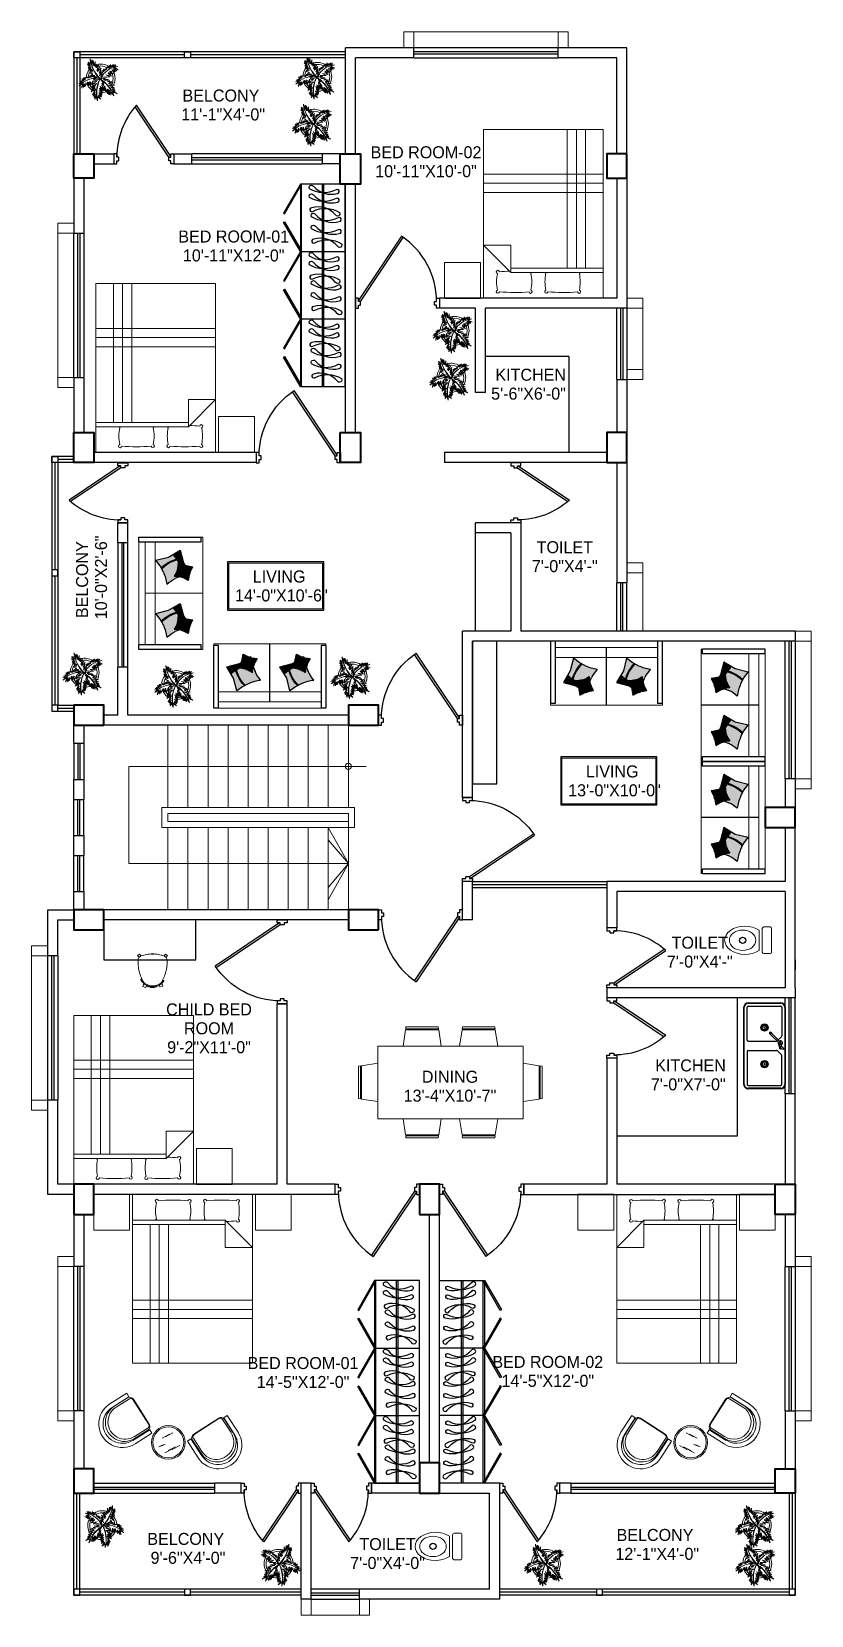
# Model space of a CAD drawing. Header units: inches. Extents: x -54558 to 35158, y -4190 to 41945.
# Drawn here: x 6174 to 6563, y -1 to 789 of the extents above; entities that cross this region are included whole.
import ezdxf

# ---------------------------------------------------------------- set-up
doc = ezdxf.new("R2010")
doc.units = ezdxf.units.IN
doc.header["$MEASUREMENT"] = 0
doc.linetypes.add('1054-EXTOPO$0$5m_plan_pc_00$0$801', pattern=[6.75, 5.625, -0.375, 0.375, -0.375])
doc.layers.get('0').update_dxf_attribs({"true_color": 0xe4c8de})
for name, color, linetype in [('A-ANNO-TEXT', 7, 'Continuous'), ('DIM', 9, 'Continuous'), ('door', 34, 'Continuous'), ('FUR', 30, 'Continuous')]:
    doc.layers.add(name, color=color, linetype=linetype)
for name, color, linetype, lineweight in [('A-FURN-FIXD', 44, 'Continuous', 9), ('A_WALL', 7, 'Continuous', 30), ('colum', 241, 'Continuous', 40), ('Furniture', 42, 'Continuous', 30), ('illustr-TOILET FIXTURE', 7, 'Continuous', 0), ('illustr-TREE', 113, 'Continuous', 0), ('railing', 6, 'Continuous', 5), ('sanshade', 252, 'Continuous', 5), ('Stair', 44, 'Continuous', 13), ('thin', 251, 'Continuous', 20), ('Ver', 144, 'Continuous', 30), ('Wall-02', 7, 'Continuous', 30), ('windo', 140, 'Continuous', 25)]:
    doc.layers.add(name, color=color, linetype=linetype, lineweight=lineweight)
doc.layers.add('illustr-FURNITURE', color=7, linetype='Continuous', lineweight=0, true_color=0x000000)
doc.styles.get("Standard").update_dxf_attribs({"font": 'ARIALN.TTF'})

msp = doc.modelspace()

# ---------------------------------------------------------------- texts
at = {"layer": 'A-ANNO-TEXT', "char_height": 6, "attachment_point": 8, "line_spacing_factor": 0.942857}
for s, insert, width in [('{\\fChiller|b0|i0|c0|p82;\\C242;\\c2564301;BELCONY\\P 11\'-1"X4\'-0"}', (6268.387, 744.506), 59.66043), ('{\\fChiller|b0|i0|c0|p82;\\C242;\\c2564301;BED ROOM-02 10\'-11"X10\'-0"}', (6370.714, 716.201), 59.66043), ('{\\fChiller|b0|i0|c0|p82;\\C242;\\c2564301;BED ROOM-01 10\'-11"X12\'-0"}', (6274.759, 674.172), 59.66043), ('{\\fChiller|b0|i0|c0|p82;\\C242;\\c2564301; KITCHEN\\P5\'-6"X6\'-0"}', (6421.839, 605.227), 41.87943), ('{\\fChiller|b0|i0|c0|p82;\\C242;\\c2564301;TOILET\\P7\'-0"X4\'-"}', (6439.962, 519.198), 39.77403), ('{\\fChiller|b0|i0|c0|p82;\\C242;\\c2564301;LIVING\\P 14\'-0"X10\'-6"}', (6297.414, 504.574), 65.79391), ('{\\fChiller|b0|i0|c0|p82;\\C242;\\c2564301;LIVING\\P 13\'-0"X10\'-0"}', (6463.623, 407.348), 65.79391), ('{\\fChiller|b0|i0|c0|p82;\\C242;\\c2564301;TOILET\\P7\'-0"X4\'-"}', (6507.286, 321.912), 39.77403), ('{\\fChiller|b0|i0|c0|p82;\\C242;\\c2564301;CHILD BED ROOM 9\'-2"X11\'-0"}', (6262.442, 279.195), 59.66043), ('\\pt102;{\\fChiller|b0|i0|c0|p82;\\C242;\\c2564301;DINING \\P\\ptz;13\'-4"X10\'-7"}', (6382.676, 255.028), 52.39391), ('{\\fChiller|b0|i0|c0|p82;\\C242;\\c2564301; KITCHEN\\P7\'-0"X7\'-0"}', (6501.573, 260.674), 41.87943), ('{\\fChiller|b0|i0|c0|p82;\\C242;\\c2564301;BED ROOM-01 14\'-5"X12\'-0"}', (6309.37, 112.207), 59.66043), ('{\\fChiller|b0|i0|c0|p82;\\C242;\\c2564301;BED ROOM-02 14\'-5"X12\'-0"}', (6431.467, 112.768), 59.66043), ('{\\fChiller|b0|i0|c0|p82;\\C242;\\c2564301;BELCONY\\P 9\'-6"X4\'-0"}', (6250.837, 24.49), 59.66043), ('{\\fChiller|b0|i0|c0|p82;\\C242;\\c2564301;BELCONY\\P 12\'-1"X4\'-0"}', (6484.966, 26.457), 59.66043), ('{\\fChiller|b0|i0|c0|p82;\\C242;\\c2564301;TOILET\\P7\'-0"X4\'-0"}', (6351.527, 21.895), 39.77403)]:
    msp.add_mtext(s, dxfattribs=dict(at, insert=insert, width=width))
at = {"layer": 'A-ANNO-TEXT', "insert": (6211.636, 515.516), "char_height": 6, "width": 59.66043, "attachment_point": 8, "rotation": 90, "line_spacing_factor": 0.942857}
msp.add_mtext('{\\fChiller|b0|i0|c0|p82;\\C242;\\c2564301;BELCONY\\P 10\'-0"X2\'-6"}', dxfattribs=at)

# ---------------------------------------------------------------- blocks, each defined once
blk = doc.blocks.new('tyer')
at = {"layer": 'sanshade'}
for points in [[(-25800.79, -9018.32), (-25792.79, -9018.32), (-25792.79, -9023.32), (-25800.79, -9023.32)], [(-25800.79, -9018.32), (-25792.79, -9018.32), (-25792.79, -9100.32), (-25800.79, -9100.32)], [(-25800.79, -9095.32), (-25792.79, -9095.32), (-25792.79, -9100.32), (-25800.79, -9100.32)]]:
    blk.add_lwpolyline(points, close=True, dxfattribs=at)
blk = doc.blocks.new('tw4')
at = {"layer": 'sanshade'}
for points in [[(-25480.79, -8923.32), (-25472.79, -8923.32), (-25472.79, -8928.32), (-25480.79, -8928.32)], [(-25480.79, -8928.32), (-25472.79, -8928.32), (-25472.79, -8952.32), (-25480.79, -8952.32)], [(-25480.79, -8957.32), (-25472.79, -8957.32), (-25472.79, -8952.32), (-25480.79, -8952.32)]]:
    blk.add_lwpolyline(points, close=True, dxfattribs=at)
blk = doc.blocks.new('fjfds')
at = {"layer": 'railing'}
for p, q in [((-25748.79, -8794.32), (-25748.79, -8804.32)), ((-25748.79, -8794.32), (-25652.79, -8794.32)), ((-25745.79, -8797.32), (-25745.79, -8801.32)), ((-25745.79, -8797.32), (-25655.79, -8797.32)), ((-25655.79, -8797.32), (-25655.79, -8804.32)), ((-25652.79, -8794.32), (-25652.79, -8804.32)), ((-25748.79, -8804.32), (-25655.79, -8804.32)), ((-25745.79, -8801.32), (-25655.79, -8801.32)), ((-25655.79, -8804.32), (-25652.79, -8804.32))]:
    blk.add_line(p, q, dxfattribs=at)
at = {"layer": 'Stair'}
for p, q in [((-25745.79, -8753.32), (-25745.79, -8794.32)), ((-25735.79, -8753.32), (-25735.79, -8794.32)), ((-25725.79, -8753.32), (-25725.79, -8794.32)), ((-25715.79, -8753.32), (-25715.79, -8794.32)), ((-25705.79, -8753.32), (-25705.79, -8794.32)), ((-25695.79, -8753.32), (-25695.79, -8794.32)), ((-25685.79, -8753.32), (-25685.79, -8794.32)), ((-25675.79, -8753.32), (-25675.79, -8794.32)), ((-25665.79, -8753.32), (-25665.79, -8794.32)), ((-25655.79, -8753.32), (-25655.79, -8794.32)), ((-25765.34, -8773.82), (-25646.9, -8773.82)), ((-25765.34, -8773.82), (-25765.34, -8822.32)), ((-25745.79, -8804.32), (-25745.79, -8845.32)), ((-25735.79, -8804.32), (-25735.79, -8845.32)), ((-25725.79, -8804.32), (-25725.79, -8845.32)), ((-25715.79, -8804.32), (-25715.79, -8845.32)), ((-25705.79, -8804.32), (-25705.79, -8845.32)), ((-25695.79, -8804.32), (-25695.79, -8845.32)), ((-25685.79, -8804.32), (-25685.79, -8845.32)), ((-25675.79, -8804.32), (-25675.79, -8845.32)), ((-25665.79, -8804.32), (-25665.79, -8845.32)), ((-25655.79, -8822.32), (-25665.79, -8804.32)), ((-25655.79, -8804.32), (-25655.79, -8845.32)), ((-25655.79, -8822.32), (-25665.79, -8810.47)), ((-25765.34, -8822.32), (-25655.79, -8822.32)), ((-25655.79, -8822.32), (-25665.79, -8840.32)), ((-25655.79, -8822.32), (-25665.79, -8834.17))]:
    blk.add_line(p, q, dxfattribs=at)
blk.add_circle((-25655.79, -8773.82), 1.51, dxfattribs=at)
blk = doc.blocks.new('ddf')
at = {"layer": 'sanshade'}
for points in [[(-25516.79, -8672.32), (-25508.79, -8672.32), (-25508.79, -8677.32), (-25516.79, -8677.32)], [(-25516.79, -8677.32), (-25508.79, -8677.32), (-25508.79, -8706.32), (-25516.79, -8706.32)]]:
    blk.add_lwpolyline(points, close=True, dxfattribs=at)
blk = doc.blocks.new('efre')
at = {"layer": 'door'}
for p, q in [((10922.87, 10339.43), (10901.44, 10307.52)), ((10923.87, 10339.12), (10902.26, 10306.96))]:
    blk.add_line(p, q, dxfattribs=at)
for points in [[(10885.87, 10339.43), (10884.87, 10339.43), (10884.87, 10337.89), (10883.37, 10337.89), (10883.37, 10342.89), (10884.87, 10342.89), (10884.87, 10341.35), (10885.87, 10341.35)], [(10922.87, 10339.43), (10923.87, 10339.43), (10923.87, 10337.89), (10925.37, 10337.89), (10925.37, 10342.89), (10923.87, 10342.89), (10923.87, 10341.35), (10922.87, 10341.35)]]:
    blk.add_lwpolyline(points, close=True, dxfattribs=at)
blk.add_arc((10923.87, 10339.43), 39, 180, 236.36425, dxfattribs=at)
blk = doc.blocks.new('jj')
at = {"layer": 'door'}
for p, q in [((11000.83, 10306.39), (11025.92, 10323.24)), ((11001.13, 10305.39), (11026.7, 10322.56))]:
    blk.add_line(p, q, dxfattribs=at)
for points in [[(11000.83, 10331.39), (11000.83, 10332.39), (11002.37, 10332.39), (11002.37, 10333.89), (10997.37, 10333.89), (10997.37, 10332.39), (10998.91, 10332.39), (10998.91, 10331.39)], [(11000.83, 10306.39), (11000.83, 10305.39), (11002.37, 10305.39), (11002.37, 10303.89), (10997.37, 10303.89), (10997.37, 10305.39), (10998.91, 10305.39), (10998.91, 10306.39)]]:
    blk.add_lwpolyline(points, close=True, dxfattribs=at)
blk.add_arc((11000.83, 10293.39), 39, 48.42656, 90, dxfattribs=at)
blk = doc.blocks.new('A$C41DC471C')
at = {"ltscale": 1000}
for p, q in [((0, 45, -686), (0, 365, -686)), ((6, 45, -686), (6, 365, -686)), ((35, 45, -686), (35, 365, -686)), ((45, 410, -686), (805, 410, -686)), ((45, 404, -686), (805, 404, -686)), ((45, 375, -686), (328, 375, -686)), ((393, 366, -686), (303, 276, -686)), ((403, 356, -686), (313, 266, -686)), ((335, 372, -686), (367, 340, -686)), ((378, 45, -686), (378, 325, -686)), ((414, 373, -686), (414, 348, -686)), ((430, 373, -686), (451, 396, -686)), ((430, 367, -686), (430, 373, -686)), ((461, 388, -686), (450, 364, -686)), ((451, 396, -686), (461, 390, -686)), ((461, 388, -686), (461, 390, -686)), ((472, 45, -686), (472, 325, -686)), ((515, 372, -686), (475, 332, -686)), ((805, 375, -686), (522, 375, -686)), ((815, 45, -686), (815, 365, -686)), ((844, 365, -686), (844, 45, -686)), ((850, 365, -686), (850, 45, -686)), ((302, 278, -686), (292, 268, -686)), ((315, 265, -686), (305, 255, -686)), ((368, 35, -686), (45, 35, -686)), ((805, 6, -686), (45, 6, -686)), ((482, 35, -686), (805, 35, -686)), ((805, 0, -686), (45, 0, -686))]:
    blk.add_line(p, q, dxfattribs=at)
for centre, radius in [((244, 205, -686), 35.6), ((244, 205, -686), 29.6), ((244, 205, -686), 5.56), ((606, 205, -686), 35.6), ((606, 205, -686), 29.6), ((606, 205, -686), 5.56)]:
    blk.add_circle(centre, radius, dxfattribs=at)
for centre, radius, start, end in [((45, 365, -686), 45, 90, 180), ((45, 365, -686), 39, 90, 180), ((45, 365, -686), 10, 90, 180), ((328, 365, -686), 10, 45, 90), ((398, 361, -686), 22, 35.2594, 206.447), ((368, 325, -686), 10, 0, 32.1365), ((398, 361, -686), 22, 243.553, 324.7406), ((398, 361, -686), 7, 315, 135), ((417, 272, -686), 102, 82.6351, 91.2658), ((417, 450, -686), 102, 268.7342, 290.3736), ((426, 265, -686), 102, 76.3665, 87.7768), ((417, 272, -686), 102, 69.5083, 70.0003), ((431, 361, -686), 21.8, 342.2899, 15.9255), ((417, 272, -686), 98.7, 66.466, 68.4241), ((417, 450, -686), 98.7, 291.5267, 293.5112), ((431, 361, -686), 24.8, 355.8388, 2.79), ((482, 325, -686), 10, 135, 180), ((522, 365, -686), 10, 90, 135), ((805, 365, -686), 45, 0, 90), ((805, 365, -686), 39, 0, 90), ((805, 365, -686), 10, 0, 90), ((299, 262, -686), 9, 135, 315), ((310, 273, -686), 9.18, 146.5049, 303.4951), ((307, 270, -686), 9.18, 94.6541, 123.4951), ((307, 270, -686), 9.18, 326.5049, 355.3459), ((45, 45, -686), 45, 180, 270), ((45, 45, -686), 39, 180, 270), ((45, 45, -686), 10, 180, 270), ((368, 45, -686), 10, 270, 0), ((482, 45, -686), 10, 180, 270), ((805, 45, -686), 45, 270, 0), ((805, 45, -686), 39, 270, 0), ((805, 45, -686), 10, 270, 0)]:
    blk.add_arc(centre, radius, start, end, dxfattribs=at)
for centre, major_axis in [((224, 209, -686), (-3.99, 0.69)), ((231, 222, -686), (-2.61, 3.09)), ((244, 227, -686), (-0.02, 4.05))]:
    blk.add_ellipse(centre, major_axis=major_axis, ratio=0.197044, dxfattribs=at)
for centre, major_axis, start_param, end_param in [((226, 195, -686), (3.5, 2.04), 3.141593, 9.424778), ((237, 185, -686), (1.37, 3.81), 3.141593, 9.424778), ((252, 185, -686), (-1.4, 3.8), 1.570796326794795, 7.853981633974382), ((258, 222, -686), (2.59, 3.11), -1.570796, 4.712389), ((263, 195, -686), (-3.51, 2.01), 1.570796326794786, 7.853981633974373), ((265, 209, -686), (3.98, 0.72), 4.712389, 10.995574)]:
    blk.add_ellipse(centre, major_axis=major_axis, ratio=0.197044, start_param=start_param, end_param=end_param, dxfattribs=at)
at = {"ltscale": 1000, "extrusion": (0, 0, -1)}
for centre, major_axis, start_param, end_param in [((585, 209, -686), (-3.98, 0.72), 4.712389, 10.995574), ((587, 195, -686), (3.51, 2.01), 1.570796326794786, 7.853981633974373), ((592, 222, -686), (-2.59, 3.11), -1.570796, 4.712389), ((598, 185, -686), (1.4, 3.8), 1.570796326794795, 7.853981633974382), ((613, 185, -686), (-1.37, 3.81), 3.141593, 9.424778), ((624, 195, -686), (-3.5, 2.04), 3.141593, 9.424778)]:
    blk.add_ellipse(centre, major_axis=major_axis, ratio=0.197044, start_param=start_param, end_param=end_param, dxfattribs=at)
for centre, major_axis in [((606, 227, -686), (0.02, 4.05)), ((619, 222, -686), (2.61, 3.09)), ((626, 209, -686), (3.99, 0.69))]:
    blk.add_ellipse(centre, major_axis=major_axis, ratio=0.197044, dxfattribs=at)
blk = doc.blocks.new('FURN_GEN_017')
at = {"layer": 'illustr-FURNITURE', "color": 251, "true_color": 0x636466}
for p, q in [((-12940.68, 14466.01), (-12940.84, 14465.01)), ((-12940.68, 14466.01), (-12924.68, 14466.01)), ((-12924.53, 14465.01), (-12924.68, 14466.01)), ((-12912.68, 14466.01), (-12912.84, 14465.01)), ((-12912.68, 14466.01), (-12896.68, 14466.01)), ((-12896.53, 14465.01), (-12896.68, 14466.01)), ((-12940.92, 14464.51), (-12942.17, 14456.51)), ((-12940.91, 14464.51), (-12924.44, 14464.51)), ((-12924.52, 14465.01), (-12940.84, 14465.01)), ((-12923.2, 14456.51), (-12924.45, 14464.51)), ((-12912.92, 14464.51), (-12914.17, 14456.51)), ((-12912.91, 14464.51), (-12896.44, 14464.51)), ((-12896.52, 14465.01), (-12912.84, 14465.01)), ((-12895.2, 14456.51), (-12896.45, 14464.51)), ((-12882.68, 14456.51), (-12954.68, 14456.51)), ((-12954.68, 14456.51), (-12954.68, 14420.51)), ((-12882.68, 14420.51), (-12882.68, 14456.51)), ((-12964.18, 14446.51), (-12963.18, 14446.67)), ((-12964.18, 14446.51), (-12964.18, 14430.51)), ((-12963.18, 14430.36), (-12963.18, 14446.67)), ((-12962.68, 14446.75), (-12954.68, 14448)), ((-12962.68, 14446.74), (-12962.68, 14430.27)), ((-12874.68, 14446.75), (-12882.68, 14448)), ((-12874.68, 14446.74), (-12874.68, 14430.27)), ((-12873.18, 14446.51), (-12874.18, 14446.67)), ((-12874.18, 14430.36), (-12874.18, 14446.67)), ((-12873.18, 14446.51), (-12873.18, 14430.51)), ((-12963.18, 14430.36), (-12964.18, 14430.51)), ((-12954.68, 14429.03), (-12962.68, 14430.28)), ((-12882.68, 14429.03), (-12874.68, 14430.28)), ((-12874.18, 14430.36), (-12873.18, 14430.51)), ((-12954.68, 14420.51), (-12882.68, 14420.51)), ((-12940.92, 14412.51), (-12942.17, 14420.52)), ((-12923.2, 14420.52), (-12924.45, 14412.51)), ((-12912.92, 14412.51), (-12914.17, 14420.52)), ((-12895.2, 14420.52), (-12896.45, 14412.51)), ((-12940.91, 14412.51), (-12924.44, 14412.51)), ((-12940.68, 14411.01), (-12940.84, 14412.01)), ((-12924.52, 14412.01), (-12940.84, 14412.01)), ((-12940.68, 14411.01), (-12924.68, 14411.01)), ((-12924.53, 14412.01), (-12924.68, 14411.01)), ((-12912.91, 14412.51), (-12896.44, 14412.51)), ((-12896.52, 14412.01), (-12912.84, 14412.01)), ((-12912.68, 14411.01), (-12912.84, 14412.01)), ((-12912.68, 14411.01), (-12896.68, 14411.01)), ((-12896.53, 14412.01), (-12896.68, 14411.01))]:
    blk.add_line(p, q, dxfattribs=at)
blk = doc.blocks.new('gfsv')
at = {"layer": 'illustr-TREE', "color": 114, "true_color": 0x139b48}
for p, q in [((-19138.47, -7521.62), (-19139.14, -7519.95)), ((-19139.07, -7521.44), (-19139.14, -7519.95)), ((-19138.44, -7520.36), (-19138.47, -7521.62)), ((-19138.11, -7522.31), (-19138.44, -7520.36)), ((-19138.11, -7520.52), (-19138.11, -7522.31)), ((-19137.74, -7522.39), (-19138.11, -7520.52)), ((-19140.11, -7522.01), (-19139.05, -7522.51)), ((-19138.83, -7523.25), (-19140.11, -7522.01)), ((-19140.03, -7521.46), (-19139.13, -7521.95)), ((-19139.05, -7522.51), (-19140.03, -7521.46)), ((-19139.94, -7521.15), (-19139.07, -7521.44)), ((-19139.13, -7521.95), (-19139.94, -7521.15)), ((-19139.85, -7522.94), (-19138.83, -7523.25)), ((-19138.26, -7524.11), (-19139.85, -7522.94)), ((-19139.84, -7526.29), (-19139.1, -7526.57)), ((-19139.52, -7526.77), (-19139.84, -7526.29)), ((-19139.78, -7523.45), (-19138.26, -7524.11)), ((-19138.34, -7524.64), (-19139.78, -7523.45)), ((-19139.67, -7524.94), (-19138.34, -7524.64)), ((-19138.22, -7525.34), (-19139.67, -7524.94)), ((-19139.4, -7525.99), (-19138.7, -7526.48)), ((-19139.1, -7526.57), (-19139.4, -7525.99)), ((-19139, -7525.86), (-19138.15, -7526.37)), ((-19138.7, -7526.48), (-19139, -7525.86)), ((-19138.85, -7525.6), (-19138.22, -7525.34)), ((-19137.48, -7525.94), (-19138.85, -7525.6)), ((-19138.74, -7526.04), (-19137.48, -7525.94)), ((-19136.98, -7526.37), (-19138.74, -7526.04)), ((-19138.52, -7526.94), (-19136.98, -7526.37)), ((-19138.45, -7526.25), (-19136.18, -7526.56)), ((-19137.39, -7520.88), (-19137.74, -7522.39)), ((-19137.42, -7522.78), (-19137.39, -7520.88)), ((-19136.72, -7521.8), (-19137.42, -7522.78)), ((-19137.02, -7523.12), (-19136.72, -7521.8)), ((-19136.22, -7522.25), (-19137.02, -7523.12)), ((-19136.81, -7524.08), (-19136.22, -7522.25)), ((-19135.72, -7522.81), (-19136.81, -7524.08)), ((-19136.53, -7524.51), (-19135.72, -7522.81)), ((-19135.25, -7523.31), (-19136.53, -7524.51)), ((-19135.94, -7525.04), (-19135.25, -7523.31)), ((-19135.22, -7524.06), (-19135.94, -7525.04)), ((-19135.87, -7526.04), (-19135.22, -7524.06)), ((-19135.21, -7524.53), (-19135.87, -7526.04)), ((-19135.48, -7525.74), (-19135.21, -7524.53)), ((-19134.92, -7525.12), (-19135.48, -7525.74)), ((-19135.42, -7527.05), (-19134.63, -7525.91)), ((-19135.35, -7526.32), (-19134.92, -7525.12)), ((-19134.63, -7525.91), (-19135.35, -7526.32)), ((-19134.73, -7523.95), (-19134.78, -7524.94)), ((-19134.38, -7524.55), (-19134.73, -7523.95)), ((-19132.24, -7526.41), (-19134.41, -7526.43)), ((-19134.39, -7523.69), (-19134.38, -7524.55)), ((-19134.08, -7524.26), (-19134.39, -7523.69)), ((-19133.9, -7523.5), (-19134.08, -7524.26)), ((-19133.67, -7524.03), (-19133.9, -7523.5)), ((-19133.35, -7522.94), (-19133.67, -7524.03)), ((-19133.62, -7525.69), (-19132.24, -7526.41)), ((-19131.57, -7526.07), (-19133.62, -7525.69)), ((-19133.01, -7522.73), (-19133.39, -7523.77)), ((-19133.39, -7523.77), (-19133.35, -7522.94)), ((-19132.59, -7523.23), (-19133.01, -7522.73)), ((-19132.77, -7524.92), (-19131.79, -7525.64)), ((-19131.26, -7525.42), (-19132.77, -7524.92)), ((-19131.79, -7525.64), (-19132.77, -7525.14)), ((-19132.77, -7525.14), (-19131.57, -7526.07)), ((-19132.74, -7522.49), (-19132.59, -7523.23)), ((-19132.3, -7523.23), (-19132.74, -7522.49)), ((-19132.42, -7522.27), (-19132.28, -7522.87)), ((-19132.11, -7522.84), (-19132.42, -7522.27)), ((-19132.32, -7524.59), (-19131.26, -7525.42)), ((-19130.99, -7525.26), (-19132.32, -7524.59)), ((-19132.28, -7522.87), (-19132.3, -7523.23)), ((-19132.2, -7524.29), (-19130.99, -7525.26)), ((-19130.38, -7524.59), (-19132.2, -7524.29)), ((-19131.97, -7522.01), (-19132.11, -7522.84)), ((-19131.9, -7523), (-19131.97, -7522.01)), ((-19131.47, -7522.35), (-19131.9, -7523)), ((-19131.08, -7522.14), (-19131.69, -7522.97)), ((-19131.69, -7522.97), (-19131.47, -7522.35)), ((-19131.42, -7523.84), (-19130.38, -7524.59)), ((-19130.13, -7524.42), (-19131.42, -7523.84)), ((-19130.61, -7522), (-19131.23, -7522.84)), ((-19131.23, -7522.84), (-19131.08, -7522.14)), ((-19130.96, -7523.48), (-19130.13, -7524.42)), ((-19129.7, -7524.25), (-19130.96, -7523.48)), ((-19130.81, -7522.81), (-19130.61, -7522)), ((-19130, -7522.11), (-19130.81, -7522.81)), ((-19130.69, -7523.27), (-19129.7, -7524.25)), ((-19129.26, -7523.88), (-19130.69, -7523.27)), ((-19130.68, -7522.91), (-19130, -7522.11)), ((-19129.37, -7522.63), (-19130.63, -7523.08)), ((-19130.63, -7523.08), (-19129.26, -7523.88)), ((-19143.17, -7528.74), (-19142.14, -7528.45)), ((-19142.12, -7528.62), (-19143.17, -7528.74)), ((-19143.1, -7529.55), (-19142.01, -7528.76)), ((-19142.92, -7528.17), (-19141.87, -7528.13)), ((-19142.14, -7528.45), (-19142.92, -7528.17)), ((-19142.54, -7527.86), (-19141.51, -7527.82)), ((-19141.87, -7528.13), (-19142.54, -7527.86)), ((-19142.15, -7527.05), (-19141.38, -7527.4)), ((-19141.37, -7527.67), (-19142.15, -7527.05)), ((-19142.14, -7527.65), (-19141.37, -7527.67)), ((-19141.51, -7527.82), (-19142.14, -7527.65)), ((-19142.01, -7528.76), (-19142.12, -7530.35)), ((-19142.12, -7530.35), (-19141.83, -7528.81)), ((-19141.83, -7528.81), (-19141.56, -7530.18)), ((-19141.68, -7526.82), (-19141.26, -7527.27)), ((-19141.38, -7527.4), (-19141.68, -7526.82)), ((-19141.56, -7530.18), (-19141.5, -7528.72)), ((-19141.42, -7526.6), (-19141.5, -7527.08)), ((-19141.5, -7528.72), (-19141.19, -7529.92)), ((-19141.4, -7527.05), (-19141.42, -7526.6)), ((-19141.32, -7526.68), (-19140.79, -7527.22)), ((-19140.95, -7527.46), (-19141.32, -7526.68)), ((-19141.26, -7527.27), (-19140.95, -7527.46)), ((-19141.19, -7529.92), (-19140.94, -7528.53)), ((-19140.97, -7526.59), (-19139.89, -7526.86)), ((-19140.79, -7527.22), (-19140.97, -7526.59)), ((-19140.94, -7528.53), (-19140.91, -7529.82)), ((-19140.91, -7529.82), (-19140.13, -7528.14)), ((-19140.61, -7526.42), (-19139.52, -7526.77)), ((-19139.89, -7526.86), (-19140.61, -7526.42)), ((-19140.13, -7528.14), (-19140.01, -7529.68)), ((-19140.01, -7529.68), (-19139.82, -7528.21)), ((-19139.82, -7528.21), (-19139.73, -7529.55)), ((-19139.73, -7529.55), (-19139.29, -7528.02)), ((-19139.29, -7528.02), (-19139.24, -7529.24)), ((-19139.24, -7529.24), (-19139.11, -7528.14)), ((-19139.11, -7528.14), (-19139.01, -7529.66)), ((-19139.01, -7529.66), (-19138.18, -7527.74)), ((-19137.55, -7530.06), (-19138.86, -7531.01)), ((-19138.86, -7531.01), (-19137.38, -7530.21)), ((-19137.38, -7530.21), (-19138.8, -7531.73)), ((-19138.8, -7531.73), (-19137.13, -7530.69)), ((-19137.33, -7529.38), (-19138.64, -7530.44)), ((-19138.64, -7530.44), (-19137.55, -7530.06)), ((-19136.7, -7528.78), (-19138.55, -7529.89)), ((-19138.55, -7529.89), (-19137.33, -7529.38)), ((-19136.89, -7526.61), (-19138.52, -7526.94)), ((-19136.67, -7527.87), (-19138.39, -7528.79)), ((-19138.39, -7528.79), (-19136.7, -7528.78)), ((-19138.18, -7527.74), (-19138.35, -7529.29)), ((-19138.35, -7529.29), (-19138, -7528.79)), ((-19137.13, -7530.69), (-19138.34, -7532.81)), ((-19138.34, -7532.81), (-19137.37, -7531.69)), ((-19137.37, -7531.69), (-19138.08, -7533.27)), ((-19137.95, -7527.54), (-19136.89, -7526.61)), ((-19135.75, -7527.18), (-19137.95, -7527.54)), ((-19136.25, -7527.26), (-19137.82, -7528.05)), ((-19137.82, -7528.05), (-19136.67, -7527.87)), ((-19136.1, -7531.92), (-19135.17, -7533.17)), ((-19135.06, -7532.85), (-19136.1, -7531.92)), ((-19135.92, -7530.35), (-19135.02, -7532.47)), ((-19134.87, -7531.97), (-19135.92, -7530.35)), ((-19135.87, -7531.24), (-19135.06, -7532.85)), ((-19135.02, -7532.47), (-19135.87, -7531.24)), ((-19135.65, -7526.97), (-19135.49, -7526.95)), ((-19135.63, -7529.72), (-19134.87, -7531.97)), ((-19134.81, -7531.37), (-19135.63, -7529.72)), ((-19135.42, -7527.05), (-19134.3, -7528.75)), ((-19135.36, -7526.97), (-19133.49, -7526.75)), ((-19135.1, -7529.99), (-19134.81, -7531.37)), ((-19134.44, -7530.93), (-19135.1, -7529.99)), ((-19135.08, -7527.83), (-19134.38, -7529.27)), ((-19134.3, -7528.75), (-19135.08, -7527.83)), ((-19135, -7529.32), (-19134.44, -7530.93)), ((-19134.64, -7530.19), (-19135, -7529.32)), ((-19134.99, -7528.75), (-19134.64, -7530.19)), ((-19134.38, -7529.27), (-19134.99, -7528.75)), ((-19134.65, -7529.86), (-19134.14, -7531.17)), ((-19134.38, -7530.93), (-19134.65, -7529.86)), ((-19134.64, -7530.37), (-19134.38, -7530.93)), ((-19133.49, -7526.75), (-19134.51, -7527.22)), ((-19134.51, -7527.22), (-19132.62, -7527.32)), ((-19134.36, -7529.34), (-19133.75, -7531.64)), ((-19134.14, -7531.17), (-19134.36, -7529.34)), ((-19132.62, -7527.32), (-19134.15, -7527.56)), ((-19134.15, -7527.56), (-19132.24, -7527.75)), ((-19133.98, -7529.69), (-19133.36, -7531.97)), ((-19133.75, -7531.64), (-19133.98, -7529.69)), ((-19133.36, -7531.97), (-19133.11, -7530.66)), ((-19132.24, -7527.75), (-19133.13, -7528.12)), ((-19133.13, -7528.12), (-19131.6, -7528.01)), ((-19133.11, -7530.66), (-19132.97, -7532.41)), ((-19132.97, -7532.41), (-19132.74, -7530.74)), ((-19132.74, -7530.74), (-19132.61, -7532.59)), ((-19130.98, -7528.41), (-19132.63, -7528.79)), ((-19132.63, -7528.79), (-19130.51, -7529.44)), ((-19132.61, -7532.59), (-19132.37, -7531)), ((-19132.58, -7529.32), (-19130.52, -7530.22)), ((-19130.51, -7529.44), (-19132.58, -7529.32)), ((-19131.6, -7528.01), (-19132.56, -7528.57)), ((-19132.56, -7528.57), (-19130.98, -7528.41)), ((-19132.37, -7531), (-19132.33, -7532.7)), ((-19132.33, -7532.7), (-19132.02, -7531.16)), ((-19132.02, -7531.16), (-19131.85, -7532.88)), ((-19131.85, -7532.88), (-19131.54, -7531.86)), ((-19131.82, -7530.03), (-19130.38, -7530.89)), ((-19130.52, -7530.22), (-19131.82, -7530.03)), ((-19131.54, -7531.86), (-19130.74, -7533.16)), ((-19131.43, -7530.69), (-19130.21, -7531.51)), ((-19130.38, -7530.89), (-19131.43, -7530.69)), ((-19131.22, -7531.22), (-19129.61, -7532.36)), ((-19130.21, -7531.51), (-19131.22, -7531.22)), ((-19131.17, -7531.72), (-19130.74, -7533.16)), ((-19129.61, -7532.36), (-19131.17, -7531.72)), ((-19138.08, -7533.27), (-19137.33, -7532.45)), ((-19137.33, -7532.45), (-19137.78, -7533.85)), ((-19137.78, -7533.85), (-19137.22, -7533.01)), ((-19137.22, -7533.01), (-19137.57, -7534.36)), ((-19137.57, -7534.36), (-19136.99, -7533.47)), ((-19136.99, -7533.47), (-19136.55, -7534.9)), ((-19136.55, -7533.5), (-19136.55, -7534.9)), ((-19135.35, -7534.35), (-19136.55, -7533.5)), ((-19135.21, -7533.44), (-19136.35, -7533.11)), ((-19136.35, -7533.11), (-19135.35, -7534.35)), ((-19136.09, -7532.73), (-19135.21, -7533.44)), ((-19135.17, -7533.17), (-19136.09, -7532.73))]:
    blk.add_line(p, q, dxfattribs=at)
for centre, radius, start, end in [((-19128.04, -7519), 11.14, 184.8641, 225.4849), ((-19127.45, -7518.53), 11.77, 186.927, 225.8123), ((-19128.31, -7530.61), 8.05, 97.5401, 152.9698), ((-19137.08, -7534.91), 8.05, 81.1775, 138.3266), ((-19125.78, -7532.06), 11.14, 156.5576, 194.785), ((-19125.07, -7532.31), 11.77, 154.4151, 192.7221), ((-19141.76, -7537.3), 11.77, 20.5975, 59.3099), ((-19141.31, -7536.7), 11.14, 18.5346, 56.762)]:
    blk.add_arc(centre, radius, start, end, dxfattribs=at)
blk = doc.blocks.new('sss')
at = {"layer": 'thin', "color": 36}
for radius, start, end in [(5.64, 140.80804, 176.92547), (4.89, 140.89868, 152.54563), (5.64, 136.47916, 139.5509), (5.64, 132.21568, 133.18044), (4.89, 135.37294, 136.87174), (5.64, 115.65767, 116.0773), (5.64, 105.37674, 111.94155), (4.89, 103.90072, 108.88829), (5.64, 57.47565, 104.28992), (4.89, 61.85308, 100.81919), (4.89, 58.64841, 61.57905), (5.64, 51.61666, 56.49125), (4.89, 28.86476, 35.57049), (5.64, 35.99863, 36.59883), (5.64, 332.66717, 28.4122), (5.64, 199.04605, 207.9874), (5.64, 209.18499, 230.58468), (4.89, 178.43513, 178.70026), (4.89, 153.91513, 175.96503), (4.89, 205.24489, 228.33421), (4.89, 229.52513, 232.88571), (4.89, 234.46705, 237.78697), (4.89, 323.34956, 327.19419), (4.89, 331.08394, 340.01454), (5.64, 320.64256, 322.49159), (4.89, 20.51182, 25.59655), (4.89, 340.5694, 20.19445), (5.64, 325.12635, 331.43882), (5.64, 230.79247, 236.33448), (5.64, 238.46677, 245.04369), (4.89, 242.94543, 245.76889), (5.64, 248.07859, 248.27174), (5.64, 264.5369, 265.25644), (4.89, 266.14458, 266.58262), (4.89, 270.25366, 273.22005), (5.64, 270.5271, 272.35339), (5.64, 273.43077, 293.40087), (4.89, 275.4094, 290.93725), (4.89, 291.92748, 294.66088), (5.64, 295.22187, 298.30188), (4.89, 301.92182, 302.25499), (5.64, 301.03839, 302.67614), (5.64, 307.05608, 307.19855)]:
    blk.add_arc((-19798.75, -6970.7), radius, start, end, dxfattribs=at)
at = {"layer": 'thin', "xscale": 1.094516021037634, "yscale": 1.094516021037634, "zscale": 1.094516021037634}
blk.add_blockref('gfsv', (1145.34, 1267.67), dxfattribs=at)
blk = doc.blocks.new('ref')
at = {"layer": 'illustr-FURNITURE', "color": 1}
for p, q in [((10741.37, 10194.33), (10741.37, 10176.37)), ((10741.37, 10194.33), (10759.22, 10194.33)), ((10759.22, 10176.37), (10759.22, 10194.33)), ((10759.27, 10194.28), (10759.22, 10194.28)), ((10760.72, 10194.3), (10820.47, 10194.3)), ((10760.72, 10110.03), (10760.72, 10194.3)), ((10820.47, 10194.3), (10820.47, 10110.03)), ((10821.92, 10194.28), (10821.97, 10194.28)), ((10821.97, 10176.37), (10821.97, 10194.33)), ((10839.83, 10194.33), (10821.97, 10194.33)), ((10839.83, 10194.33), (10839.83, 10176.37)), ((10759.22, 10176.37), (10741.37, 10176.37)), ((10760.72, 10181.41), (10806.86, 10181.41)), ((10806.86, 10179.26), (10760.72, 10179.26)), ((10769.48, 10110.03), (10769.48, 10179.26)), ((10774.06, 10110.03), (10774.06, 10179.26)), ((10778.65, 10110.03), (10778.65, 10179.26)), ((10820.47, 10167.8), (10806.86, 10181.41)), ((10806.86, 10181.41), (10806.86, 10167.8)), ((10821.97, 10176.37), (10839.83, 10176.37)), ((10806.86, 10167.8), (10820.47, 10167.8)), ((10820.47, 10141.48), (10760.72, 10141.48)), ((10820.47, 10136.9), (10760.72, 10136.9)), ((10820.47, 10132.31), (10760.72, 10132.31)), ((10820.47, 10110.03), (10760.72, 10110.03))]:
    blk.add_line(p, q, dxfattribs=at)
for centre, radius, start, end in [((10772.75, 10191.06), 0.776, 4.82125, 258.25195), ((10780.6, 10102.6), 88.81, 84.99169, 94.57081), ((10789.13, 10191), 0.776, 283.74205, 174.74125), ((10796.93, 10191.06), 0.776, 4.82125, 258.25195), ((10804.78, 10102.6), 88.81, 84.99169, 94.57081), ((10813.3, 10191), 0.776, 283.74205, 174.74125), ((10794.88, 10186.07), 22.68, 169.23257, 190.76743), ((10770.58, 10186.07), 19.19, 347.41694, 12.58306), ((10819.05, 10186.07), 22.68, 169.23257, 190.76743), ((10794.76, 10186.07), 19.19, 347.41694, 12.58306), ((10772.75, 10181.07), 0.776, 101.74805, 154.13366), ((10789.13, 10181.13), 0.776, 20.83858, 76.25795), ((10796.93, 10181.07), 0.776, 101.74805, 154.13366), ((10804.78, 10269.53), 88.81, 271.76166, 275.00831), ((10813.3, 10181.13), 0.776, 185.25875, 76.25795)]:
    blk.add_arc(centre, radius, start, end, dxfattribs=at)
blk = doc.blocks.new('www')
at = {"layer": 'illustr-FURNITURE', "color": 1}
for p, q in [((10806.97, 10296.75), (10747.22, 10296.75)), ((10747.22, 10296.75), (10747.22, 10212.48)), ((10755.98, 10296.75), (10755.98, 10227.52)), ((10760.57, 10296.75), (10760.57, 10227.52)), ((10765.15, 10296.75), (10765.15, 10227.52)), ((10806.97, 10212.48), (10806.97, 10296.75)), ((10806.97, 10274.46), (10747.22, 10274.46)), ((10806.97, 10269.88), (10747.22, 10269.88)), ((10806.97, 10265.3), (10747.22, 10265.3)), ((10793.37, 10238.98), (10806.97, 10238.98)), ((10806.97, 10238.98), (10793.37, 10225.37)), ((10793.37, 10225.37), (10793.37, 10238.98)), ((10793.37, 10227.52), (10747.22, 10227.52)), ((10747.22, 10225.37), (10793.37, 10225.37)), ((10808.47, 10230.4), (10808.47, 10212.45)), ((10808.47, 10230.4), (10826.33, 10230.4)), ((10826.33, 10212.45), (10826.33, 10230.4)), ((10747.22, 10212.48), (10806.97, 10212.48)), ((10808.43, 10212.5), (10808.47, 10212.5)), ((10826.33, 10212.45), (10808.47, 10212.45))]:
    blk.add_line(p, q, dxfattribs=at)
for centre, radius, start, end in [((10759.25, 10225.71), 0.776, 205.86634, 258.25195), ((10781.38, 10220.71), 22.68, 169.23257, 190.76743), ((10775.63, 10225.65), 0.776, 283.74205, 339.16142), ((10757.08, 10220.71), 19.19, 347.41694, 12.58306), ((10783.43, 10225.71), 0.776, 205.86634, 258.25195), ((10805.55, 10220.71), 22.68, 169.23257, 190.76743), ((10791.28, 10137.25), 88.81, 84.99169, 88.23834), ((10799.81, 10225.65), 0.776, 283.74205, 174.74125), ((10781.26, 10220.71), 19.19, 347.41694, 12.58306), ((10759.25, 10215.71), 0.776, 101.74805, 355.17875), ((10767.1, 10304.18), 88.81, 265.42919, 275.00831), ((10775.63, 10215.78), 0.776, 185.25875, 76.25795), ((10783.43, 10215.71), 0.776, 101.74805, 355.17875), ((10791.28, 10304.18), 88.81, 265.42919, 275.00831), ((10799.81, 10215.78), 0.776, 185.25875, 76.25795)]:
    blk.add_arc(centre, radius, start, end, dxfattribs=at)
blk = doc.blocks.new('214-151')
at = {"layer": 'A-FURN-FIXD', "linetype": '1054-EXTOPO$0$5m_plan_pc_00$0$801', "ltscale": 200, "transparency": 33554687}
for p, q in [((3549044, -189697), (3549020, -189729)), ((3549068, -189685), (3549044, -189697)), ((3549074, -189684), (3549068, -189685)), ((3549461, -189773), (3549511, -189757)), ((3549491, -189816), (3549523, -189806)), ((3549523, -189806), (3549511, -189757)), ((3548990, -189892), (3548990, -189935)), ((3549044, -190130), (3549020, -190098)), ((3549456, -190064), (3549502, -190078)), ((3549488, -190021), (3549515, -190029)), ((3549515, -190029), (3549502, -190078)), ((3549068, -190142), (3549044, -190130)), ((3549088, -190145), (3549068, -190142))]:
    blk.add_line(p, q, dxfattribs=at)
for points in [[(3549042, -189699), (3549014, -189675), (3548990, -189704), (3549020, -189730)], [(3549043, -190128), (3549014, -190152), (3548990, -190123), (3549020, -190097)]]:
    blk.add_lwpolyline(points, dxfattribs=at)
for centre, radius, start, end in [((3549562, -189914), 573, 161.2442, 198.7295), ((3549120, -190283), 601, 56.9331, 94.4004), ((3549397, -189753), 25.6, 48.1403, 108.2349), ((3549286, -189916), 213, 305.0364, 61.3583), ((3549302, -189916), 213, 305.0364, 61.3583), ((3549366, -189914), 159, 57.5277, 58.5623), ((3549366, -189914), 159, 325.8028, 37.5555), ((3549120, -189545), 601, 266.8766, 303.0669), ((3549417, -190072), 19.8, 246.1346, 318.4705), ((3549366, -189914), 159, 301.9687, 305.1543)]:
    blk.add_arc(centre, radius, start, end, dxfattribs=at)
blk = doc.blocks.new('eyhfgh')
h = blk.add_hatch(color=63)
h.set_gradient(color1=(179, 217, 63), color2=(199, 227, 114), one_color=1, tint=0.67, name='INVCYLINDER')
h.paths.add_polyline_path([(12644.43, 1383.24, 0.034297), (12645.24, 1384.41), (12644.29, 1385.24), (12642.12, 1388.72), (12640.65, 1386.85, -0.121186)])
h = blk.add_hatch(color=254)
h.set_gradient(color1=(252, 230, 217), color2=(250, 214, 194), one_color=1, tint=0.87, name='CYLINDER')
h.paths.add_polyline_path([(12640.74, 1375.72, 0.127935), (12640.03, 1384.94), (12635.81, 1384.95, -0.057362), (12630.31, 1386.1, -0.068738), (12631.08, 1379.22), (12630.86, 1377.04, 0.13826)])
h = blk.add_hatch(color=7)
h.set_gradient(color1=(238, 242, 227), color2=(228, 234, 210), one_color=1, tint=0.87, name='CYLINDER')
h.paths.add_polyline_path([(12644.25, 1383.02, 0.127935), (12640.47, 1386.65), (12638.68, 1385.07, -0.057362), (12635.92, 1383.48, -0.068738), (12638.84, 1380.86), (12639.57, 1379.85, 0.13826)])
h = blk.add_hatch(color=63)
h.set_gradient(color1=(179, 217, 63), color2=(199, 227, 114), one_color=1, tint=0.67, name='INVCYLINDER')
h.paths.add_polyline_path([(12639.73, 1379.63), (12640.15, 1379.05), (12641.16, 1377.05), (12643.87, 1380.25), (12645.17, 1381.1, 0.044432), (12644.39, 1382.78, -0.131681)])
h = blk.add_hatch(color=252)
h.set_gradient(color1=(132, 132, 132), color2=(171, 171, 171), one_color=1, tint=0.67, name='INVCYLINDER')
h.paths.add_polyline_path([(12641.24, 1375.8, 0.034297), (12643.68, 1376.39), (12643.4, 1378.6), (12644.63, 1385.73), (12640.5, 1384.98, -0.121186)])
h = blk.add_hatch(color=7)
h.set_gradient(color1=(238, 242, 227), color2=(228, 234, 210), one_color=1, tint=0.87, name='CYLINDER')
h.paths.add_polyline_path([(12647.38, 1382.54), (12645.46, 1384.23, -0.034767), (12644.58, 1383, -0.044102), (12645.42, 1381.27)])
h = blk.add_hatch(color=252)
h.set_gradient(color1=(132, 132, 132), color2=(171, 171, 171), one_color=1, tint=0.67, name='INVCYLINDER')
h.paths.add_polyline_path([(12630.81, 1376.56), (12630.67, 1375.29), (12629.66, 1371.46), (12636.99, 1372.52), (12639.71, 1372.11, 0.044432), (12640.65, 1375.23, -0.131681)])
h = blk.add_hatch(color=254)
h.set_gradient(color1=(252, 230, 217), color2=(250, 214, 194), one_color=1, tint=0.87, name='CYLINDER')
h.paths.add_polyline_path([(12644.31, 1371.41), (12643.75, 1375.89, -0.034767), (12641.15, 1375.3, -0.044102), (12640.23, 1372.03)])
at = {"layer": 'FUR'}
for centre, radius, start, end in [((12638.08, 1409.42), 24.58, 251.57659, 264.70866), ((12605.79, 1379.86), 25.3, 358.56548, 14.29441), ((12630.42, 1396.27), 13.92, 293.2894, 306.42147), ((12627.91, 1371.6), 14.33, 40.27829, 56.00722), ((12636.29, 1389.73), 10.41, 288.36057, 329.26418), ((12622.66, 1378.96), 18.37, 338.11092, 18.94467), ((12636.2, 1389.91), 10.86, 288.98218, 328.46632), ((12622.19, 1378.89), 19.3, 339.18653, 18.36274), ((12635.38, 1377.57), 10.41, 19.82373, 60.65748), ((12635.21, 1377.37), 10.93, 20.89934, 60.07554), ((12638.22, 1394.25), 19.18, 247.26938, 286.75351), ((12638.14, 1393.91), 18.38, 246.64776, 287.55137)]:
    blk.add_arc(centre, radius, start, end, dxfattribs=at)
for points, invisible_edges in [([(12644.29, 1385.24), (12642.12, 1388.72), (12640.57, 1386.74)], 12), ([(12631.08, 1379.22), (12630.67, 1375.29), (12644.31, 1371.41)], 14), ([(12644.31, 1371.41), (12643.4, 1378.6), (12635.81, 1384.95)], 14), ([(12643.4, 1378.6), (12640.26, 1384.94), (12635.81, 1384.95)], 13), ([(12644.29, 1385.24), (12640.57, 1386.74), (12638.68, 1385.07)], 13), ([(12647.38, 1382.54), (12644.29, 1385.24), (12638.68, 1385.07)], 14), ([(12638.84, 1380.86), (12640.15, 1379.05), (12647.38, 1382.54)], 14), ([(12640.15, 1379.05), (12643.87, 1380.25), (12647.38, 1382.54)], 13), ([(12640.15, 1379.05), (12641.16, 1377.05), (12643.87, 1380.25)], 12), ([(12643.4, 1378.6), (12644.63, 1385.73), (12640.26, 1384.94)], 12), ([(12630.67, 1375.29), (12629.66, 1371.46), (12636.99, 1372.52)], 12), ([(12630.67, 1375.29), (12636.99, 1372.52), (12644.31, 1371.41)], 13)]:
    blk.add_3dface(points, dxfattribs=dict(at, invisible_edges=invisible_edges))
blk = doc.blocks.new('standard')
at = {"layer": 'A-FURN-FIXD', "lineweight": 30, "transparency": 33554687}
for p, q in [((29797.43, 5446.76), (29828.65, 5446.76)), ((29797.43, 5444.42), (29797.43, 5446.76)), ((29797.43, 5444.42), (29828.65, 5444.42)), ((29828.65, 5444.42), (29828.65, 5446.76)), ((29828.65, 5393.11), (29797.43, 5393.11)), ((29797.43, 5390.76), (29797.43, 5393.11)), ((29828.65, 5390.76), (29797.43, 5390.76)), ((29828.65, 5390.76), (29828.65, 5393.11))]:
    blk.add_line(p, q, dxfattribs=at)
at = {"layer": 'A-FURN-FIXD', "linetype": 'ByBlock', "ltscale": 200, "transparency": 33554687}
for p, q in [((29797.43, 5393.11), (29797.43, 5444.42)), ((29800.56, 5393.11), (29800.56, 5444.42)), ((29805.56, 5393.11), (29805.56, 5444.42)), ((29828.65, 5446.76), (29829.43, 5446.76)), ((29829.43, 5446.76), (29829.43, 5390.76)), ((29829.43, 5418.89), (29800.56, 5418.89)), ((29829.43, 5418.76), (29800.56, 5418.76)), ((29829.43, 5390.76), (29828.65, 5390.76))]:
    blk.add_line(p, q, dxfattribs=at)
at = {"layer": 'Furniture', "transparency": 33554687, "xscale": -0.8940402066046178, "yscale": 0.8940402066046178, "zscale": 0.8940402066046178, "rotation": 202.1116633612902}
for p in [(18883.43, 2320.97), (18883.43, 2294.47)]:
    blk.add_blockref('eyhfgh', p, dxfattribs=at)
blk = doc.blocks.new('FF')
at = {"lineweight": 30}
blk.add_circle((41709, 5735), 50, dxfattribs=at)
at = {"layer": 'illustr-TOILET FIXTURE'}
for p, q in [((41496, 5397), (41496, 5297)), ((41521, 5422), (41896, 5422)), ((41546, 5472), (41871, 5472)), ((41921, 5397), (41921, 5297)), ((41521, 5272), (41896, 5272))]:
    blk.add_line(p, q, dxfattribs=at)
for centre, start, end in [((41521, 5397), 90, 180), ((41896, 5397), 0, 90), ((41521, 5297), 180, 270), ((41896, 5297), 270, 0)]:
    blk.add_arc(centre, 25, start, end, dxfattribs=at)
at = {"layer": 'illustr-TOILET FIXTURE', "extrusion": (0, 0, -1)}
for centre, major_axis, ratio, start_param, end_param in [((41709, 5697), (0, -325), 0.692308, 0.806114, 5.477071), ((41709, 5735), (0, -212), 0.764706, 3.141593, 9.424778)]:
    blk.add_ellipse(centre, major_axis=major_axis, ratio=ratio, start_param=start_param, end_param=end_param, dxfattribs=at)
blk = doc.blocks.new('LJH')
at = {"color": 0}
for p, q in [((11325.4, 10234.99), (11291.75, 10234.99)), ((11325.4, 10234.24), (11291.75, 10234.24)), ((11359.05, 10234.99), (11325.4, 10234.99)), ((11359.05, 10234.24), (11325.4, 10234.24)), ((11392.7, 10234.99), (11359.05, 10234.99)), ((11392.7, 10234.24), (11359.05, 10234.24))]:
    blk.add_line(p, q, dxfattribs=at)
for points in [[(11296.1, 10230.65, 0.267392), (11295.61, 10243.91, 1.049005), (11294.36, 10241.96, -0.295269), (11297.93, 10230.07, -1.314488), (11296.1, 10230.65)], [(11302.59, 10242.25, 0.267392), (11303.08, 10228.99, 1.049005), (11304.33, 10230.95, -0.295269), (11300.75, 10242.83, -1.314488), (11302.59, 10242.25)], [(11308.53, 10242.25, 0.267392), (11309.02, 10228.99, 1.049005), (11310.27, 10230.95, -0.295269), (11306.69, 10242.83, -1.314488), (11308.53, 10242.25)], [(11311.74, 10229.67, 0.267392), (11311.25, 10242.93, 1.049005), (11310, 10240.97, -0.295269), (11313.58, 10229.09, -1.314488), (11311.74, 10229.67)], [(11318.23, 10241.27, 0.267392), (11318.72, 10228.01, 1.049005), (11319.97, 10229.97, -0.295269), (11316.4, 10241.85, -1.314488), (11318.23, 10241.27)], [(11322.56, 10241.27, 0.267392), (11323.05, 10228.01, 1.049005), (11324.3, 10229.97, -0.295269), (11320.72, 10241.85, -1.314488), (11322.56, 10241.27)], [(11329.75, 10230.65, 0.267392), (11329.26, 10243.91, 1.049005), (11328.01, 10241.96, -0.295269), (11331.58, 10230.07, -1.314488), (11329.75, 10230.65)], [(11336.24, 10242.25, 0.267392), (11336.73, 10228.99, 1.049005), (11337.98, 10230.95, -0.295269), (11334.41, 10242.83, -1.314488), (11336.24, 10242.25)], [(11342.18, 10242.25, 0.267392), (11342.67, 10228.99, 1.049005), (11343.92, 10230.95, -0.295269), (11340.34, 10242.83, -1.314488), (11342.18, 10242.25)], [(11345.39, 10229.67, 0.267392), (11344.9, 10242.93, 1.049005), (11343.65, 10240.97, -0.295269), (11347.23, 10229.09, -1.314488), (11345.39, 10229.67)], [(11351.89, 10241.27, 0.267392), (11352.38, 10228.01, 1.049005), (11353.62, 10229.97, -0.295269), (11350.05, 10241.85, -1.314488), (11351.89, 10241.27)], [(11356.21, 10241.27, 0.267392), (11356.7, 10228.01, 1.049005), (11357.95, 10229.97, -0.295269), (11354.38, 10241.85, -1.314488), (11356.21, 10241.27)], [(11363.4, 10230.65, 0.267392), (11362.91, 10243.91, 1.049005), (11361.66, 10241.96, -0.295269), (11365.23, 10230.07, -1.314488), (11363.4, 10230.65)], [(11369.89, 10242.25, 0.267392), (11370.38, 10228.99, 1.049005), (11371.63, 10230.95, -0.295269), (11368.06, 10242.83, -1.314488), (11369.89, 10242.25)], [(11375.83, 10242.25, 0.267392), (11376.32, 10228.99, 1.049005), (11377.57, 10230.95, -0.295269), (11373.99, 10242.83, -1.314488), (11375.83, 10242.25)], [(11379.04, 10229.67, 0.267392), (11378.55, 10242.93, 1.049005), (11377.3, 10240.97, -0.295269), (11380.88, 10229.09, -1.314488), (11379.04, 10229.67)], [(11385.54, 10241.27, 0.267392), (11386.03, 10228.01, 1.049005), (11387.28, 10229.97, -0.295269), (11383.7, 10241.85, -1.314488), (11385.54, 10241.27)], [(11389.86, 10241.27, 0.267392), (11390.35, 10228.01, 1.049005), (11391.6, 10229.97, -0.295269), (11388.03, 10241.85, -1.314488), (11389.86, 10241.27)]]:
    blk.add_lwpolyline(points, format="xyb", dxfattribs=at)
at = {"layer": 'A-FURN-FIXD', "lineweight": 30}
for p, q in [((11291.75, 10224), (11392.7, 10224)), ((11392.7, 10223.4), (11291.75, 10223.4))]:
    blk.add_line(p, q, dxfattribs=at)
for points in [[(11291.75, 10245.83), (11392.7, 10245.83), (11392.7, 10223.4), (11291.75, 10223.4)], [(11291.75, 10223.4), (11306.32, 10214.99), (11306.62, 10215.51), (11292.05, 10223.92)], [(11325.4, 10223.4), (11310.83, 10214.99), (11310.53, 10215.51), (11325.1, 10223.92)], [(11325.4, 10223.4), (11339.97, 10214.99), (11340.27, 10215.51), (11325.7, 10223.92)], [(11359.05, 10223.4), (11344.48, 10214.99), (11344.18, 10215.51), (11358.75, 10223.92)], [(11359.05, 10223.4), (11373.62, 10214.99), (11373.92, 10215.51), (11359.35, 10223.92)], [(11392.7, 10223.4), (11378.13, 10214.99), (11377.83, 10215.51), (11392.4, 10223.92)]]:
    blk.add_lwpolyline(points, close=True, dxfattribs=at)
at = {"layer": 'DIM'}
for p, q in [((11291.75, 10223.4), (11291.75, 10245.83)), ((11325.4, 10223.4), (11325.4, 10245.83)), ((11359.05, 10223.4), (11359.05, 10245.83))]:
    blk.add_line(p, q, dxfattribs=at)
blk = doc.blocks.new('armchair')
for p, q in [((10199, 8629), (10495, 8630)), ((10496, 8568), (10199, 8566)), ((10235, 8557, 502), (10469, 8558, 502)), ((10252, 8532, 502), (10486, 8533, 502)), ((10495, 8630), (10496, 8568)), ((10524, 8496, 502), (10526, 8057, 502)), ((10532, 8496, 502), (10534, 8057, 502)), ((10202, 7989), (10499, 7991)), ((10472, 7994, 502), (10238, 7993, 502)), ((10489, 8019, 502), (10255, 8018, 502)), ((10499, 7991), (10499, 7928)), ((10499, 7928), (10203, 7927))]:
    blk.add_line(p, q)
for centre, radius, start, end in [((10201, 8278), 351, 90.2984, 270.2984), ((10201, 8278), 288, 90.2984, 270.2984), ((10237, 8275, 502), 282, 90.2984, 270.2984), ((10253, 8275, 502), 257, 90.2984, 270.2984), ((10469, 8496, 502), 62.7, 0.2984, 90.2984), ((10486, 8496, 502), 37.6, 0.2984, 90.2984), ((10472, 8057, 502), 62.7, 270.2984, 0.2984), ((10488, 8057, 502), 37.6, 270.2984, 0.2984)]:
    blk.add_arc(centre, radius, start, end)
blk = doc.blocks.new('tea table')
for p, q in [((10120, 8850), (10040, 8945)), ((10147, 8997), (10106, 9053)), ((10162, 8970), (10121, 9026)), ((10322, 8938), (10242, 9034)), ((10353, 8893), (10273, 8989)), ((10161, 8811), (10081, 8906)), ((10190, 8754), (10111, 8850))]:
    blk.add_line(p, q)
for radius in [250, 230]:
    blk.add_circle((10200, 8929), radius)

# ---------------------------------------------------------------- linework, layer by layer
at = {"layer": 'A-FURN-FIXD', "lineweight": 30}
for points in [[(6319.696, 500.354), (6319.696, 524.354), (6271.696, 524.354), (6271.696, 500.354)], [(6393.957, 413.722), (6406.012, 413.722), (6406.012, 484.874), (6393.957, 484.874)], [(6485.904, 403.128), (6485.904, 427.128), (6437.904, 427.128), (6437.904, 403.128)], [(6255.929, 345.874), (6209.957, 345.874), (6209.957, 325.874), (6255.929, 325.874)]]:
    msp.add_lwpolyline(points, close=True, dxfattribs=at)
at = {"layer": 'A-FURN-FIXD', "color": 4}
for points in [[(6319.096, 500.954), (6319.096, 523.754), (6272.296, 523.754), (6272.296, 500.954)], [(6485.304, 403.728), (6485.304, 426.528), (6438.504, 426.528), (6438.504, 403.728)]]:
    msp.add_lwpolyline(points, close=True, dxfattribs=at)
at = {"layer": 'A_WALL', "ltscale": 0.25}
for p, q in [((6364.707, 775.874), (6364.707, 780.874)), ((6436.707, 775.874), (6436.707, 780.874)), ((6214.926, 727.874), (6214.926, 722.874)), ((6244.926, 727.874), (6244.926, 722.874)), ((6377.457, 655.874), (6377.457, 650.874)), ((6395.457, 608.874), (6395.457, 650.874)), ((6400.457, 608.874), (6400.457, 650.874)), ((6470.957, 615.374), (6470.957, 588.874)), ((6388.957, 406.874), (6393.957, 406.874)), ((6393.957, 364.874), (6388.957, 364.874)), ((6296.457, 213.874), (6296.457, 303.874)), ((6301.457, 213.874), (6301.457, 303.874)), ((6343.457, 64.874), (6343.457, 59.874)), ((6377.457, 59.874), (6402.457, 59.874))]:
    msp.add_line(p, q, dxfattribs=at)
at = {"layer": 'A_WALL', "color": 6, "ltscale": 0.25}
for p, q in [((6393.957, 364.874), (6460.957, 364.874)), ((6393.957, 363.374), (6460.957, 363.374)), ((6393.957, 361.874), (6460.957, 361.874))]:
    msp.add_line(p, q, dxfattribs=at)
at = {"layer": 'A_WALL', "ltscale": 0.25}
for points in [[(6181.957, 327.874), (6181.957, 350.874), (6194.957, 350.874)], [(6186.957, 327.874), (6186.957, 345.874), (6194.957, 345.874)], [(6194.957, 208.874), (6181.957, 208.874), (6181.957, 255.874)], [(6194.957, 213.874), (6186.957, 213.874), (6186.957, 255.874)]]:
    msp.add_lwpolyline(points, dxfattribs=at)
at = {"layer": 'colum'}
for points in [[(6194.957, 727.874), (6204.957, 727.874), (6204.957, 715.874), (6194.957, 715.874)], [(6327.957, 727.874), (6337.957, 727.874), (6337.957, 712.874), (6327.957, 712.874)], [(6470.957, 727.874), (6460.957, 727.874), (6460.957, 715.874), (6470.957, 715.874)], [(6194.957, 588.874), (6204.957, 588.874), (6204.957, 573.874), (6194.957, 573.874)], [(6327.957, 588.874), (6337.957, 588.874), (6337.957, 573.874), (6327.957, 573.874)], [(6470.957, 588.874), (6460.957, 588.874), (6460.957, 573.874), (6470.957, 573.874)], [(6209.957, 442.874), (6209.957, 452.874), (6194.957, 452.874), (6194.957, 442.874)], [(6346.957, 442.874), (6346.957, 452.874), (6331.957, 452.874), (6331.957, 442.874)], [(6554.957, 391.874), (6554.957, 401.874), (6539.957, 401.874), (6539.957, 391.874)], [(6209.957, 340.874), (6209.957, 350.874), (6194.957, 350.874), (6194.957, 340.874)], [(6346.957, 340.874), (6346.957, 350.874), (6331.957, 350.874), (6331.957, 340.874)], [(6194.957, 198.874), (6204.957, 198.874), (6204.957, 213.874), (6194.957, 213.874)], [(6367.457, 198.874), (6377.457, 198.874), (6377.457, 213.874), (6367.457, 213.874)], [(6554.957, 198.874), (6544.957, 198.874), (6544.957, 213.874), (6554.957, 213.874)], [(6194.957, 59.874), (6204.957, 59.874), (6204.957, 71.874), (6194.957, 71.874)], [(6367.457, 59.874), (6377.457, 59.874), (6377.457, 74.874), (6367.457, 74.874)], [(6554.957, 59.874), (6544.957, 59.874), (6544.957, 71.874), (6554.957, 71.874)]]:
    msp.add_lwpolyline(points, close=True, dxfattribs=at)
at = {"layer": 'sanshade'}
for points in [[(6470.957, 655.874), (6478.957, 655.874), (6478.957, 650.874), (6470.957, 650.874)], [(6470.957, 655.874), (6478.957, 655.874), (6478.957, 620.374), (6470.957, 620.374)], [(6470.957, 620.374), (6478.957, 620.374), (6478.957, 615.374), (6470.957, 615.374)], [(6554.957, 484.874), (6562.957, 484.874), (6562.957, 489.874), (6554.957, 489.874)], [(6562.957, 484.874), (6554.957, 484.874), (6554.957, 416.17), (6562.957, 416.17)], [(6554.957, 411.17), (6562.957, 411.17), (6562.957, 416.17), (6554.957, 416.17)]]:
    msp.add_lwpolyline(points, close=True, dxfattribs=at)
at = {"layer": 'Ver'}
for points in [[(6330.457, 778.874), (6194.957, 778.874), (6194.957, 727.874)], [(6330.457, 775.874), (6197.957, 775.874), (6197.957, 727.874)], [(6194.957, 576.874), (6183.957, 576.874), (6183.957, 449.874), (6194.957, 449.874)], [(6194.957, 573.874), (6186.957, 573.874), (6186.957, 452.874), (6194.957, 452.874)], [(6308.457, 8.874), (6194.957, 8.874), (6194.957, 59.874)], [(6308.457, 11.874), (6197.957, 11.874), (6197.957, 59.874)], [(6551.957, 59.874), (6551.957, 11.874), (6407.457, 11.874)], [(6554.957, 59.874), (6554.957, 8.874), (6407.457, 8.874)]]:
    msp.add_lwpolyline(points, dxfattribs=at)
at = {"layer": 'Wall-02'}
for p, q in [((6330.457, 727.874), (6330.457, 780.874)), ((6364.707, 780.874), (6330.457, 780.874)), ((6335.457, 727.874), (6335.457, 775.874)), ((6364.707, 775.874), (6335.457, 775.874)), ((6470.957, 780.874), (6436.707, 780.874)), ((6465.957, 775.874), (6436.707, 775.874)), ((6465.957, 727.874), (6465.957, 775.874)), ((6470.957, 727.874), (6470.957, 780.874)), ((6204.957, 727.874), (6214.926, 727.874)), ((6244.926, 727.874), (6253.794, 727.874)), ((6253.794, 722.874), (6253.794, 727.874)), ((6327.957, 727.874), (6319.088, 727.874)), ((6319.088, 722.874), (6319.088, 727.874)), ((6204.957, 722.874), (6214.926, 722.874)), ((6244.926, 722.874), (6253.794, 722.874)), ((6327.957, 722.874), (6319.088, 722.874)), ((6194.957, 715.874), (6194.957, 688.374)), ((6199.957, 715.874), (6199.957, 688.374)), ((6330.457, 588.874), (6330.457, 712.874)), ((6335.457, 588.874), (6335.457, 712.874)), ((6465.957, 715.874), (6465.957, 655.874)), ((6470.957, 715.874), (6470.957, 650.874)), ((6194.957, 688.374), (6199.957, 688.374)), ((6465.957, 655.874), (6377.457, 655.874)), ((6395.457, 650.874), (6377.457, 650.874)), ((6470.957, 650.874), (6400.457, 650.874)), ((6441.957, 626.874), (6400.457, 626.874)), ((6441.957, 626.874), (6441.957, 578.874)), ((6194.957, 616.374), (6194.957, 588.874)), ((6194.957, 616.374), (6199.957, 616.374)), ((6199.957, 616.374), (6199.957, 588.874)), ((6400.457, 608.874), (6395.457, 608.874)), ((6465.957, 615.374), (6465.957, 588.874)), ((6465.957, 615.374), (6470.957, 615.374)), ((6285.957, 578.874), (6204.957, 578.874)), ((6285.957, 578.874), (6285.957, 573.874)), ((6460.957, 578.874), (6379.957, 578.874)), ((6379.957, 578.874), (6379.957, 573.874)), ((6285.957, 573.874), (6204.957, 573.874)), ((6460.957, 573.874), (6379.957, 573.874)), ((6465.957, 573.874), (6465.957, 513.874)), ((6470.957, 573.874), (6470.957, 513.874)), ((6221.957, 543.874), (6216.957, 543.874)), ((6216.957, 533.874), (6216.957, 543.874)), ((6221.957, 533.874), (6221.957, 543.874)), ((6417.957, 543.874), (6395.457, 543.874)), ((6395.457, 489.874), (6395.457, 543.874)), ((6412.957, 538.874), (6395.457, 538.874)), ((6412.957, 538.874), (6412.957, 489.874)), ((6417.957, 543.874), (6417.957, 489.874)), ((6221.957, 533.874), (6216.957, 533.874)), ((6470.957, 513.874), (6465.957, 513.874)), ((6388.957, 406.874), (6388.957, 489.874)), ((6412.957, 489.874), (6388.957, 489.874)), ((6554.957, 489.874), (6417.957, 489.874)), ((6554.957, 489.874), (6554.957, 484.874)), ((6554.957, 484.874), (6393.957, 484.874)), ((6393.957, 406.874), (6393.957, 484.874)), ((6221.957, 471.874), (6216.957, 471.874)), ((6216.957, 447.874), (6216.957, 471.874)), ((6221.957, 447.874), (6221.957, 471.874)), ((6331.957, 442.874), (6194.957, 442.874)), ((6194.957, 433.874), (6194.957, 442.874)), ((6199.957, 442.874), (6199.957, 433.874)), ((6216.957, 447.874), (6209.957, 447.874)), ((6331.957, 447.874), (6221.957, 447.874)), ((6194.957, 433.874), (6199.957, 433.874)), ((6194.957, 405.874), (6194.957, 415.874)), ((6194.957, 415.874), (6199.957, 415.874)), ((6199.957, 415.874), (6199.957, 405.874)), ((6549.957, 416.17), (6549.957, 401.874)), ((6554.957, 416.17), (6549.957, 416.17)), ((6554.957, 416.17), (6554.957, 401.874)), ((6194.957, 405.874), (6199.957, 405.874)), ((6194.957, 377.874), (6194.957, 387.874)), ((6194.957, 387.874), (6199.957, 387.874)), ((6199.957, 387.874), (6199.957, 377.874)), ((6549.957, 391.874), (6549.957, 364.874)), ((6554.957, 311.874), (6554.957, 391.874)), ((6194.957, 377.874), (6199.957, 377.874)), ((6388.957, 345.874), (6388.957, 364.874)), ((6393.957, 345.874), (6393.957, 364.874)), ((6460.957, 364.874), (6460.957, 341.874)), ((6549.957, 364.874), (6460.957, 364.874)), ((6194.957, 350.874), (6194.957, 359.874)), ((6194.957, 359.874), (6199.957, 359.874)), ((6199.957, 359.874), (6199.957, 350.874)), ((6393.957, 345.874), (6393.957, 359.874)), ((6465.957, 359.874), (6465.957, 341.874)), ((6549.957, 359.874), (6465.957, 359.874)), ((6549.957, 359.874), (6549.957, 311.874)), ((6331.957, 350.874), (6209.957, 350.874)), ((6331.957, 345.874), (6209.957, 345.874)), ((6393.957, 345.874), (6388.957, 345.874)), ((6465.957, 341.874), (6460.957, 341.874)), ((6186.957, 327.874), (6181.957, 327.874)), ((6554.957, 325.874), (6554.957, 320.874)), ((6460.957, 311.874), (6460.957, 306.874)), ((6549.957, 311.874), (6460.957, 311.874)), ((6554.957, 311.874), (6554.957, 306.874)), ((6301.457, 303.874), (6296.457, 303.874)), ((6554.957, 306.874), (6460.957, 306.874)), ((6460.957, 276.874), (6460.957, 213.874)), ((6465.957, 276.874), (6460.957, 276.874)), ((6465.957, 276.874), (6465.957, 213.874)), ((6186.957, 255.874), (6181.957, 255.874)), ((6549.957, 259.081), (6549.957, 213.874)), ((6554.957, 259.081), (6549.957, 259.081)), ((6554.957, 213.874), (6554.957, 259.081)), ((6296.457, 213.874), (6204.957, 213.874)), ((6325.457, 213.874), (6301.457, 213.874)), ((6325.457, 208.874), (6204.957, 208.874)), ((6194.957, 198.874), (6194.957, 172.874)), ((6199.957, 198.874), (6199.957, 172.874)), ((6372.457, 74.874), (6372.457, 198.874)), ((6377.457, 74.874), (6377.457, 198.874)), ((6549.957, 198.874), (6549.957, 172.874)), ((6554.957, 198.874), (6554.957, 172.874)), ((6199.957, 172.874), (6194.957, 172.874)), ((6549.957, 172.874), (6554.957, 172.874)), ((6194.957, 100.874), (6194.957, 71.874)), ((6199.957, 100.874), (6194.957, 100.874)), ((6199.957, 100.874), (6199.957, 71.874)), ((6549.957, 100.874), (6549.957, 71.874)), ((6549.957, 100.874), (6554.957, 100.874)), ((6554.957, 100.874), (6554.957, 71.874)), ((6278.457, 64.874), (6265.256, 64.874)), ((6265.256, 64.874), (6265.256, 59.874)), ((6278.457, 59.874), (6278.457, 64.874)), ((6313.457, 64.874), (6308.457, 64.874)), ((6308.457, 6.874), (6308.457, 64.874)), ((6313.457, 6.874), (6313.457, 64.874)), ((6367.457, 64.874), (6343.457, 64.874)), ((6407.457, 64.874), (6377.457, 64.874)), ((6407.457, 6.874), (6407.457, 64.874)), ((6442.937, 64.874), (6437.457, 64.874)), ((6437.457, 59.874), (6437.457, 64.874)), ((6442.937, 64.874), (6442.937, 59.874)), ((6278.457, 59.874), (6265.256, 59.874)), ((6367.457, 59.874), (6343.457, 59.874)), ((6402.457, 11.874), (6402.457, 59.874)), ((6442.937, 59.874), (6437.457, 59.874)), ((6402.457, 11.874), (6337.457, 11.874)), ((6337.457, 6.874), (6337.457, 11.874)), ((6313.457, 6.874), (6308.457, 6.874)), ((6407.457, 6.874), (6337.457, 6.874))]:
    msp.add_line(p, q, dxfattribs=at)
at = {"layer": 'Wall-02', "color": 181}
msp.add_lwpolyline([(6525.957, 306.874), (6525.957, 237.874), (6465.957, 237.874)], dxfattribs=at)
at = {"layer": 'Wall-02'}
for points in [[(6460.957, 213.874), (6419.457, 213.874)], [(6419.457, 213.874), (6419.457, 208.874), (6544.957, 208.874)], [(6544.957, 213.874), (6465.957, 213.874)]]:
    msp.add_lwpolyline(points, dxfattribs=at)
at = {"layer": 'windo'}
for p, q in [((6436.707, 780.874), (6364.707, 780.874)), ((6436.707, 778.874), (6364.707, 778.874)), ((6364.707, 777.874), (6436.707, 777.874)), ((6364.707, 775.874), (6436.707, 775.874)), ((6319.088, 727.874), (6253.794, 727.874)), ((6319.088, 725.874), (6253.794, 725.874)), ((6253.794, 724.874), (6319.088, 724.874)), ((6253.794, 722.874), (6319.088, 722.874)), ((6194.957, 616.374), (6194.957, 688.374)), ((6196.957, 616.374), (6196.957, 688.374)), ((6197.957, 688.374), (6197.957, 616.374)), ((6199.957, 688.374), (6199.957, 616.374)), ((6465.957, 615.374), (6465.957, 650.874)), ((6467.957, 615.374), (6467.957, 650.874)), ((6468.957, 650.874), (6468.957, 615.374)), ((6470.957, 650.874), (6470.957, 615.374)), ((6216.957, 533.874), (6216.957, 471.874)), ((6218.957, 533.874), (6218.957, 471.874)), ((6219.957, 471.874), (6219.957, 533.874)), ((6221.957, 471.874), (6221.957, 533.874)), ((6465.957, 489.874), (6465.957, 513.874)), ((6467.957, 489.874), (6467.957, 513.874)), ((6468.957, 489.874), (6468.957, 513.874)), ((6470.957, 489.874), (6470.957, 513.874)), ((6549.957, 416.17), (6549.957, 484.874)), ((6551.957, 416.17), (6551.957, 484.874)), ((6552.957, 484.874), (6552.957, 416.17)), ((6554.957, 484.874), (6554.957, 416.17)), ((6194.957, 433.874), (6194.957, 415.874)), ((6196.957, 433.874), (6196.957, 415.874)), ((6197.957, 433.874), (6197.957, 415.874)), ((6199.957, 433.874), (6199.957, 415.874)), ((6194.957, 387.874), (6194.957, 405.874)), ((6196.957, 387.874), (6196.957, 405.874)), ((6197.957, 387.874), (6197.957, 405.874)), ((6199.957, 387.874), (6199.957, 405.874)), ((6194.957, 359.874), (6194.957, 377.874)), ((6196.957, 359.874), (6196.957, 377.874)), ((6197.957, 359.874), (6197.957, 377.874)), ((6199.957, 359.874), (6199.957, 377.874)), ((6181.957, 255.874), (6181.957, 327.874)), ((6183.957, 255.874), (6183.957, 327.874)), ((6184.957, 327.874), (6184.957, 255.874)), ((6186.957, 327.874), (6186.957, 255.874)), ((6549.957, 259.081), (6549.957, 306.874)), ((6551.957, 259.081), (6551.957, 306.874)), ((6552.957, 259.081), (6552.957, 306.874)), ((6554.957, 259.081), (6554.957, 306.874)), ((6194.957, 100.874), (6194.957, 172.874)), ((6196.957, 100.874), (6196.957, 172.874)), ((6197.957, 172.874), (6197.957, 100.874)), ((6199.957, 172.874), (6199.957, 100.874)), ((6549.957, 100.874), (6549.957, 172.874)), ((6551.957, 100.874), (6551.957, 172.874)), ((6552.957, 172.874), (6552.957, 100.874)), ((6554.957, 172.874), (6554.957, 100.874)), ((6204.957, 64.874), (6265.256, 64.874)), ((6442.937, 64.874), (6544.957, 64.874)), ((6204.957, 62.874), (6265.256, 62.874)), ((6204.957, 61.874), (6265.256, 61.874)), ((6204.957, 59.874), (6265.256, 59.874)), ((6442.937, 62.874), (6544.957, 62.874)), ((6442.937, 61.874), (6544.957, 61.874)), ((6442.937, 59.874), (6544.957, 59.874)), ((6337.457, 11.874), (6313.457, 11.874)), ((6337.457, 9.874), (6313.457, 9.874)), ((6313.457, 8.874), (6337.457, 8.874)), ((6313.457, 6.874), (6337.457, 6.874))]:
    msp.add_line(p, q, dxfattribs=at)
for points in [[(6197.957, 775.874), (6194.957, 775.874), (6194.957, 778.874), (6197.957, 778.874)], [(6253.207, 775.874), (6250.207, 775.874), (6250.207, 778.874), (6253.207, 778.874)], [(6186.957, 573.874), (6183.957, 573.874), (6183.957, 576.874), (6186.957, 576.874)], [(6186.957, 520.374), (6183.957, 520.374), (6183.957, 517.374), (6186.957, 517.374)], [(6186.957, 452.874), (6183.957, 452.874), (6183.957, 449.874), (6186.957, 449.874)], [(6197.957, 11.874), (6194.957, 11.874), (6194.957, 8.874), (6197.957, 8.874)], [(6253.207, 11.874), (6250.207, 11.874), (6250.207, 8.874), (6253.207, 8.874)], [(6458.707, 11.874), (6455.707, 11.874), (6455.707, 8.874), (6458.707, 8.874)], [(6554.957, 11.874), (6551.957, 11.874), (6551.957, 8.874), (6554.957, 8.874)]]:
    msp.add_lwpolyline(points, close=True, dxfattribs=at)
for points in [[(6196.457, 775.874), (6196.457, 727.874)], [(6250.207, 777.374), (6197.957, 777.374)], [(6330.457, 777.374), (6253.207, 777.374)], [(6185.457, 573.874), (6185.457, 520.374)], [(6194.957, 575.374), (6186.957, 575.374)], [(6185.457, 517.374), (6185.457, 452.874)], [(6186.957, 451.374), (6194.957, 451.374)], [(6196.457, 11.874), (6196.457, 59.874)], [(6553.457, 59.874), (6553.457, 11.874)], [(6250.207, 10.374), (6197.957, 10.374)], [(6308.457, 10.374), (6253.207, 10.374)], [(6455.707, 10.374), (6407.457, 10.374)], [(6551.957, 10.374), (6458.707, 10.374)]]:
    msp.add_lwpolyline(points, dxfattribs=at)

# ---------------------------------------------------------------- block references
msp.add_blockref('fjfds', (31987.745, 9196.194))
at = {"lineweight": -3, "transparency": 33554687, "xscale": -0.03125, "yscale": 0.03125, "zscale": 0.03125, "rotation": 90}
msp.add_blockref('214-151', (299.469, 111234.699), dxfattribs=at)
at = {"xscale": 0.05062499999985448, "yscale": 0.05062499999985448, "zscale": 0.050625, "rotation": 270}
msp.add_blockref('A$C41DC471C', (6529.201, 304.493, 34.714), dxfattribs=at)
at = {"layer": 'A-FURN-FIXD', "lineweight": 30, "yscale": 0.03365099999973609}
for name, p, xscale, zscale, rotation in [('armchair', (5780.076, 145.04), -0.03365100000156757, 0.03365100000000001, 212.4781781711322), ('armchair', (6964.837, 145.04), 0.03365100000080032, 0.03365100000000001, 147.5218218280363), ('tea table', (6461.041, -315.103), 0.03365099999860725, 0.033651, 77.47817817153997), ('armchair', (6686.335, -56.235), 0.03365100000003307, 0.033651, 122.4781781727952), ('armchair', (6058.579, -56.235), -0.03365100000003307, 0.033651, 237.5218218272048), ('tea table', (6283.873, -315.103), -0.03365099999880444, 0.033651, 282.5218218299717)]:
    msp.add_blockref(name, p, dxfattribs=dict(at, xscale=xscale, zscale=zscale, rotation=rotation))
at = {"layer": 'A_WALL'}
for name, p, rotation in [('jj', (16548.814, -10274.492), 90), ('efre', (17260.822, 10993.762), 180), ('jj', (17219.322, 10877.762), 180), ('LJH', (16623.291, -11226.874), 90), ('jj', (-3990.432, 11062.239), 270), ('jj', (-3896.432, 11062.239), 270)]:
    msp.add_blockref(name, p, dxfattribs=dict(at, rotation=rotation))
at = {"layer": 'A_WALL', "xscale": -1}
for name, p in [('www', (17206.336, -9556.606)), ('efre', (17302.822, -10129.015)), ('ref', (17286.322, -9985.424))]:
    msp.add_blockref(name, p, dxfattribs=at)
for name, p, rotation in [('LJH', (-3915.378, -10679.827), 270), ('efre', (-4597.408, 10916.762), 180), ('jj', (-4584.408, 10877.762), 180), ('efre', (-4536.408, 10785.762), 180), ('efre', (16731.845, 11290.239), 90), ('efre', (-4041.432, -10579.492), 270), ('jj', (-4536.408, 10610.762), 180), ('LJH', (-3878.378, -11226.874), 270), ('jj', (16612.345, 11062.239), 90)]:
    msp.add_blockref(name, p, dxfattribs=dict(at, rotation=rotation))
at = {"layer": 'A_WALL'}
for name, p in [('www', (-4541.228, -9633.578)), ('efre', (-4536.408, -9992.015)), ('jj', (-4536.408, -9992.015)), ('www', (-4552.266, -9998.606)), ('efre', (-4557.908, -10129.015)), ('ref', (-4536.408, -9985.424))]:
    msp.add_blockref(name, p, dxfattribs=at)
at = {"layer": 'A_WALL', "lineweight": 30}
msp.add_blockref('standard', (-23570.05, -4910.06), dxfattribs=at)
at = {"layer": 'A_WALL', "lineweight": 30, "rotation": 90}
msp.add_blockref('standard', (11711.544, -29345.945), dxfattribs=at)
at = {"layer": 'A_WALL', "lineweight": 30, "xscale": -1, "rotation": 90}
msp.add_blockref('standard', (11879.498, 30282.305), dxfattribs=at)
at = {"layer": 'A_WALL', "lineweight": 30, "xscale": -1}
for p in [(36337.388, -4965.888), (36337.388, -5021.888)]:
    msp.add_blockref('standard', p, dxfattribs=at)
at = {"layer": 'A_WALL', "xscale": 0.03125, "yscale": 0.03125, "zscale": 0.03125, "rotation": 90}
for p in [(6707.892, -967.788), (6553.412, -1270.145)]:
    msp.add_blockref('FF', p, dxfattribs=at)
at = {"layer": 'colum', "rotation": 90}
msp.add_blockref('tw4', (-2614.863, 25479.661), dxfattribs=at)
at = {"layer": 'illustr-FURNITURE', "xscale": -1.007080078125, "yscale": 1.007080078125, "zscale": 1.007080078124878}
msp.add_blockref('FURN_GEN_017', (-6627.271, -14276.011), dxfattribs=at)
at = {"layer": 'railing', "xscale": -1, "rotation": 270}
msp.add_blockref('tyer', (15460.027, 26581.661), dxfattribs=at)
at = {"layer": 'railing'}
for p in [(31987.745, 9711.694), (31974.745, 9351.194), (31987.745, 9196.194), (32355.745, 9196.194)]:
    msp.add_blockref('tyer', p, dxfattribs=at)
at = {"layer": 'thin', "transparency": 33554687, "yscale": 1.282177818142372, "zscale": 1.282177818143218}
for p, xscale in [((31593.855, 9703.186), 1.282177818142372), ((31701.942, 9703.988), 1.282177818142372), ((31700.275, 9680.599), 1.282177818142372), ((31770.462, 9577.285), 1.282177818142372), ((31768.795, 9553.896), 1.282177818142372), ((31585.853, 9406.783), 1.282177818142372), ((31719.586, 9404.824), 1.282177818142372), ((31631.569, 9400.585), 1.282177818142372), ((-19176.349, 8981.469), -1.282177818142372), ((31921.262, 8981.469), 1.282177818142372), ((-19088.31, 8962.224), -1.282177818142372), ((31816.016, 8962.224), 1.282177818142372), ((31921.456, 8962.224), 1.282177818142372)]:
    msp.add_blockref('sss', p, dxfattribs=dict(at, xscale=xscale))
at = {"layer": 'Wall-02'}
msp.add_blockref('ddf', (31987.745, 9196.194), dxfattribs=at)

msp.set_redraw_order([(e.dxf.handle, doc.entitydb.next_handle()) for e in msp.query("TEXT MTEXT ATTDEF DIMENSION ARC_DIMENSION")])  # texts and dimensions are drawn at this point

doc.saveas('drawing.dxf')
